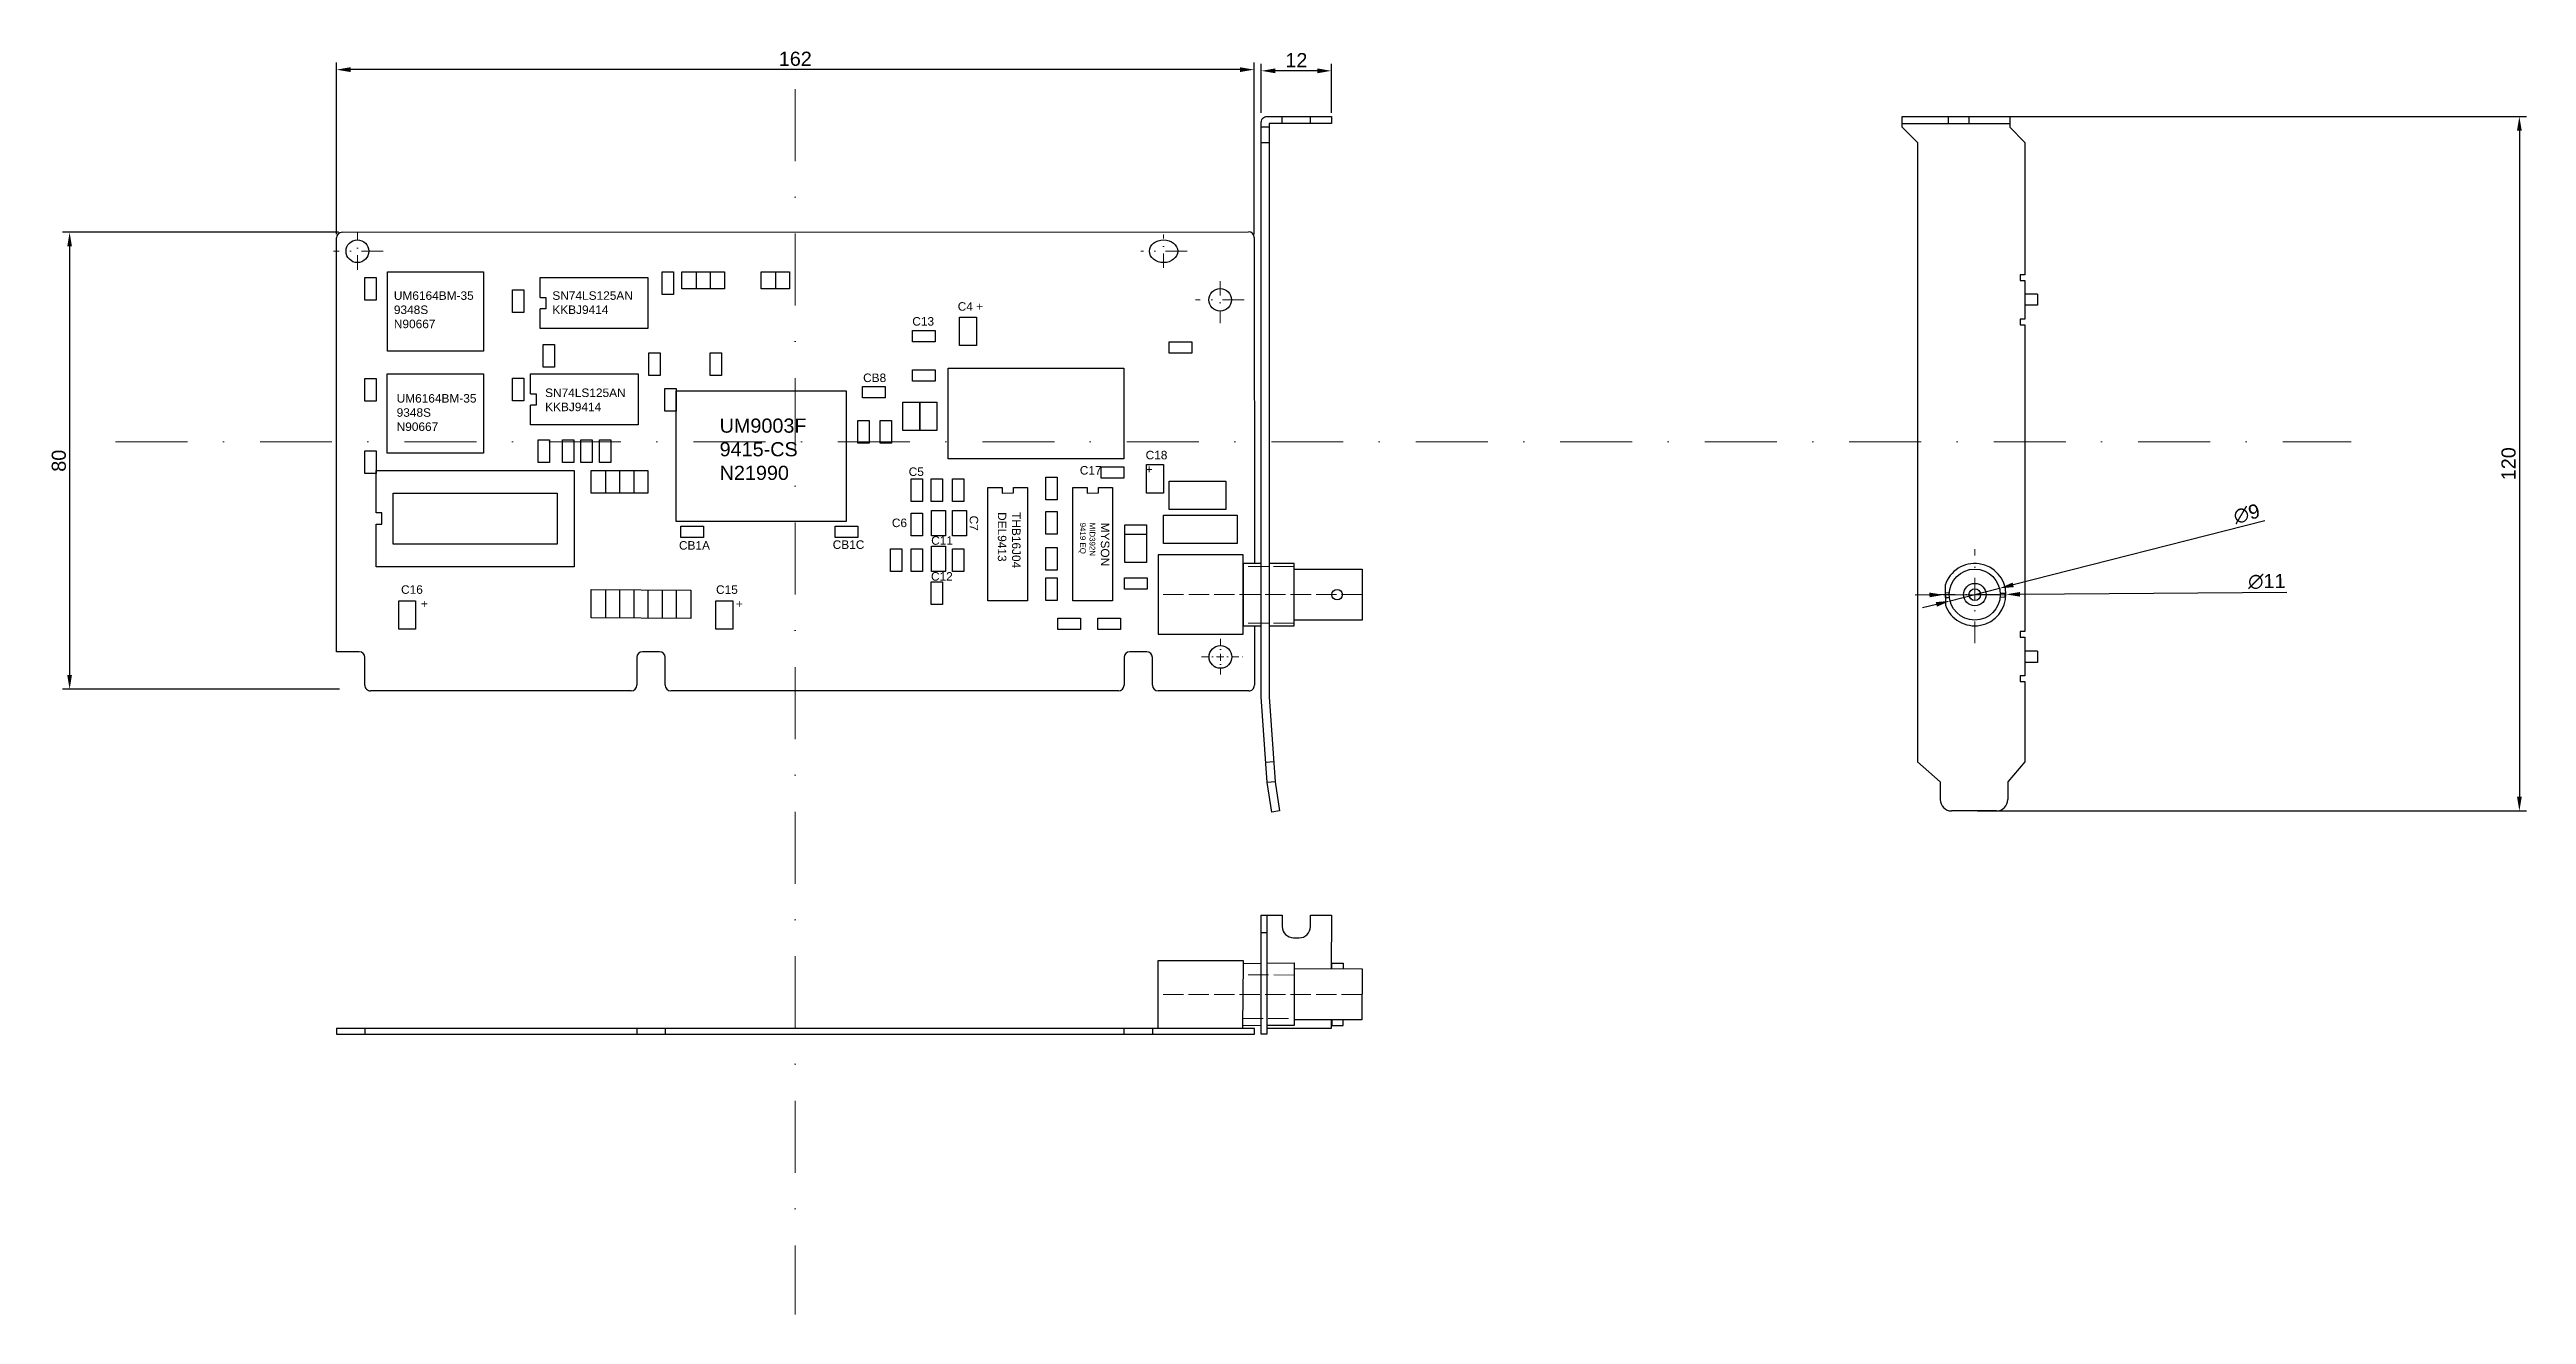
# Model space of a CAD drawing. Header units: millimetres. Extents: x 1934 to 2690, y 312 to 535.
# Drawn here: x 1933.7 to 2370.8, y 311.6 to 534.7 of the extents above; entities that cross this region are included whole.
import ezdxf

# ---------------------------------------------------------------- set-up
doc = ezdxf.new("R2010")
doc.units = ezdxf.units.MM
doc.linetypes.add('ACAD_ISO02W100', pattern=[15, 12, -3])
doc.linetypes.add('штрихпунктирная', pattern=[25.4, 12.7, -6.35, 0, -6.35])
for name, color, linetype, lineweight in [('1', 170, 'штрихпунктирная', 9), ('2', 10, 'ACAD_ISO02W100', 13), ('3', 32, 'Continuous', 9)]:
    doc.layers.add(name, color=color, linetype=linetype, lineweight=lineweight)
doc.styles.get("Standard").update_dxf_attribs({"font": 'arial.ttf'})
doc.dimstyles.new('ISO-25', dxfattribs={"dimtxt": 2.5, "dimasz": 2.5, "dimexe": 1.25, "dimexo": 0.625, "dimtad": 1, "dimtxsty": 'Standard', "dimcen": 2.5, "dimadec": 0, "dimazin": 0, "dimtfac": 1, "dimtmove": 0, "dimatfit": 3, "dimfxl": 1, "dimarcsym": 0})

msp = doc.modelspace()

# ---------------------------------------------------------------- texts
at = {"attachment_point": 1}
for s, width, heights, insert, char_height in [('UM6164BM-35\\P9348S\\PN90667', 14.4149, [0], (1994.429, 492.086), 1.5), ('SN74LS125AN\\PKKBJ9414', 15.59163, [0], (2022.4, 492.091), 1.5), ('C4 +', 5.52232, [0], (2093.95, 490.167), 1.5), ('C13', 4.06405, [0], (2085.931, 487.54), 1.5), ('CB8', 5.64616, [0], (2077.247, 477.58), 1.5), ('UM6164BM-35\\P9348S\\PN90667', 14.4149, [0], (1994.92, 473.958), 1.5), ('SN74LS125AN\\PKKBJ9414', 15.59163, [0], (2021.125, 474.943), 1.5), ('UM9003F\\P9415-CS\\PN21990', 16.54045, [11.531], (2051.924, 469.648), 2.5), ('C18\\P^I       +', 5.38905, [0], (2127.116, 463.948), 1.5), ('C5', 3.09749, [0], (2085.292, 461.015), 1.5), ('C17', 3.09749, [0], (2115.499, 461.261), 1.5), ('C6', 3.09749, [0], (2082.326, 451.992), 1.5), ('CB1A', 5.64616, [0], (2044.746, 448.014), 1.5), ('CB1C', 5.64616, [0], (2071.886, 448.147), 1.5), ('C11', 3.09749, [0], (2089.266, 448.879), 1.5), ('C12', 3.09749, [0], (2089.224, 442.546), 1.5), ('C16\\P      +', 6.44272, [0], (1995.696, 440.22), 1.5), ('C15\\P      +', 5.87452, [0], (2051.293, 440.21), 1.5)]:
    msp.add_mtext_dynamic_manual_height_columns(s, width=width, gutter_width=12.5, heights=heights, dxfattribs=dict(at, insert=insert, char_height=char_height))
at = {"char_height": 1.5, "attachment_point": 1, "rotation": 270}
for s, width, heights, insert in [('C7', 3.09749, [0], (2097.549, 452.52)), ('THB16J04\\PDEL9413', 4.63279, [0], (2105.032, 453.138)), ('MYSON\\P{\\H0.66667x;MID392N\\P9419 EQ}', 7.36892, [5.697], (2120.713, 451.277))]:
    msp.add_mtext_dynamic_manual_height_columns(s, width=width, gutter_width=12.5, heights=heights, dxfattribs=dict(at, insert=insert))

# ---------------------------------------------------------------- blocks, each defined once
blk = doc.blocks.new('*D2')
at = {"layer": '3', "color": 0, "lineweight": -2, "transparency": 16777216}
for p, q in [((2273.04, 522.93), (2370.83, 522.93)), ((2369.58, 520.43), (2369.58, 402.92)), ((2273.95, 400.42), (2370.83, 400.42))]:
    blk.add_line(p, q, dxfattribs=at)
at = {"layer": '3', "color": 0, "transparency": 16777216}
for points in [[(2369.16, 520.43), (2370, 520.43), (2369.58, 522.93)], [(2369.16, 402.92), (2370, 402.92), (2369.58, 400.42)]]:
    blk.add_solid(points, dxfattribs=at)
at = {"layer": 'Defpoints', "color": 0, "transparency": 16777216}
for p in [(2272.41, 522.93), (2273.33, 400.42), (2369.58, 400.42)]:
    blk.add_point(p, dxfattribs=at)
at = {"layer": '3', "color": 0, "transparency": 16777216, "insert": (2367.68, 461.67), "char_height": 2.5, "attachment_point": 5, "rotation": 90}
blk.add_mtext('120', dxfattribs=at)
blk = doc.blocks.new('*D3')
at = {"layer": '3', "color": 0, "lineweight": -2, "transparency": 16777216}
for p, q in [((2324.66, 451.61), (2280.25, 440.31)), ((2269.1, 437.47), (2277.82, 439.69)), ((2266.68, 436.85), (2264.26, 436.23))]:
    blk.add_line(p, q, dxfattribs=at)
at = {"layer": '3', "color": 0, "transparency": 16777216}
for points in [[(2266.58, 437.26), (2266.78, 436.45), (2269.1, 437.47)], [(2280.14, 440.71), (2280.35, 439.9), (2277.82, 439.69)]]:
    blk.add_solid(points, dxfattribs=at)
at = {"layer": 'Defpoints', "color": 0, "transparency": 16777216}
for p in [(2269.1, 437.47), (2277.82, 439.69)]:
    blk.add_point(p, dxfattribs=at)
at = {"layer": '3', "color": 0, "transparency": 16777216, "insert": (2321.45, 452.83), "char_height": 2.5, "attachment_point": 5, "rotation": 14.2841}
blk.add_mtext('∅9', dxfattribs=at)
blk = doc.blocks.new('*D4')
at = {"layer": '3', "color": 0, "lineweight": -2, "transparency": 16777216}
for p, q in [((2265.46, 438.53), (2262.96, 438.51)), ((2267.96, 438.54), (2278.96, 438.62)), ((2328.55, 438.94), (2281.46, 438.63))]:
    blk.add_line(p, q, dxfattribs=at)
at = {"layer": '3', "color": 0, "transparency": 16777216}
for points in [[(2265.46, 438.94), (2265.47, 438.11), (2267.96, 438.54)], [(2281.46, 439.05), (2281.47, 438.22), (2278.96, 438.62)]]:
    blk.add_solid(points, dxfattribs=at)
at = {"layer": 'Defpoints', "color": 0, "transparency": 16777216}
for p in [(2267.96, 438.54), (2278.96, 438.62)]:
    blk.add_point(p, dxfattribs=at)
at = {"layer": '3', "color": 0, "transparency": 16777216, "insert": (2325, 440.89), "char_height": 2.5, "attachment_point": 5, "rotation": 0.3803}
blk.add_mtext('∅11', dxfattribs=at)
blk = doc.blocks.new('*D5')
at = {"layer": '3', "color": 0, "lineweight": -2, "transparency": 16777216}
for p, q in [((1984.65, 502.51), (1935.95, 502.51)), ((1937.2, 500.01), (1937.2, 424.39)), ((1984.83, 421.89), (1935.95, 421.89))]:
    blk.add_line(p, q, dxfattribs=at)
at = {"layer": '3', "color": 0, "transparency": 16777216}
for points in [[(1936.78, 500.01), (1937.61, 500.01), (1937.2, 502.51)], [(1936.78, 424.39), (1937.61, 424.39), (1937.2, 421.89)]]:
    blk.add_solid(points, dxfattribs=at)
at = {"layer": 'Defpoints', "color": 0, "transparency": 16777216}
for p in [(1985.28, 502.51), (1937.2, 421.89), (1985.45, 421.89)]:
    blk.add_point(p, dxfattribs=at)
at = {"layer": '3', "color": 0, "transparency": 16777216, "insert": (1935.3, 462.2), "char_height": 2.5, "attachment_point": 5, "rotation": 90}
blk.add_mtext('80', dxfattribs=at)
blk = doc.blocks.new('*D6')
at = {"layer": '3', "color": 0, "lineweight": -2, "transparency": 16777216}
for p, q in [((1984.28, 502.2), (1984.28, 532.45)), ((2143.78, 531.2), (1986.78, 531.2)), ((2146.28, 502.2), (2146.28, 532.45))]:
    blk.add_line(p, q, dxfattribs=at)
at = {"layer": '3', "color": 0, "transparency": 16777216}
for points in [[(1986.78, 531.62), (1986.78, 530.78), (1984.28, 531.2)], [(2143.78, 531.62), (2143.78, 530.78), (2146.28, 531.2)]]:
    blk.add_solid(points, dxfattribs=at)
at = {"layer": 'Defpoints', "color": 0, "transparency": 16777216}
for p in [(1984.28, 531.2), (1984.28, 501.58), (2146.28, 501.58)]:
    blk.add_point(p, dxfattribs=at)
at = {"layer": '3', "color": 0, "transparency": 16777216, "insert": (2065.28, 533.1), "char_height": 2.5, "attachment_point": 5}
blk.add_mtext('162', dxfattribs=at)
blk = doc.blocks.new('*D7')
at = {"layer": '3', "color": 0, "lineweight": -2, "transparency": 16777216}
for p, q in [((2147.52, 523.56), (2147.52, 532.24)), ((2157.41, 530.99), (2150.02, 530.99)), ((2159.91, 523.56), (2159.91, 532.24))]:
    blk.add_line(p, q, dxfattribs=at)
at = {"layer": '3', "color": 0, "transparency": 16777216}
for points in [[(2150.02, 531.41), (2150.02, 530.57), (2147.52, 530.99)], [(2157.41, 531.41), (2157.41, 530.57), (2159.91, 530.99)]]:
    blk.add_solid(points, dxfattribs=at)
at = {"layer": 'Defpoints', "color": 0, "transparency": 16777216}
for p in [(2147.52, 530.99), (2147.52, 522.94), (2159.91, 522.94)]:
    blk.add_point(p, dxfattribs=at)
at = {"layer": '3', "color": 0, "transparency": 16777216, "insert": (2153.72, 532.87), "char_height": 2.5, "attachment_point": 5}
blk.add_mtext('12', dxfattribs=at)

# ---------------------------------------------------------------- dimensions: what is measured, and where the dimension line sits
at = {"layer": '3'}
dim = msp.add_linear_dim(base=(1984.276, 531.201), p1=(2146.276, 501.579), p2=(1984.276, 501.579), dimstyle='ISO-25', dxfattribs=at)
dim.commit()
dim.dimension.update_dxf_attribs({"geometry": '*D6', "text_midpoint": (2065.276, 533.103)})
dim = msp.add_linear_dim(base=(2147.522, 530.991), p1=(2159.908, 522.938), p2=(2147.522, 522.938), text='12', dimstyle='ISO-25', dxfattribs=at)
dim.commit()
dim.dimension.update_dxf_attribs({"geometry": '*D7', "text_midpoint": (2153.715, 532.872)})
for base, p1, p2, text, picture, middle in [((2369.58, 400.418), (2272.414, 522.929), (2273.329, 400.418), '120', '*D2', (2367.679, 461.674)), ((1937.197, 421.889), (1985.275, 502.508), (1985.451, 421.889), '80', '*D5', (1935.295, 462.198))]:
    dim = msp.add_linear_dim(base=base, p1=p1, p2=p2, angle=90, text=text, dimstyle='ISO-25', dxfattribs=at)
    dim.commit()
    dim.dimension.update_dxf_attribs({"geometry": picture, "text_midpoint": middle})
for p1, p2, picture, middle in [((2269.102, 437.469), (2277.824, 439.689), '*D3', (2321.94, 450.921)), ((2267.963, 438.542), (2278.963, 438.615), '*D4', (2325.014, 438.921))]:
    dim = msp.add_diameter_dim_2p(p1=p1, p2=p2, dimstyle='ISO-25', dxfattribs=at)
    dim.commit()
    dim.dimension.update_dxf_attribs({"geometry": picture, "text_midpoint": middle, "dimtype": 163})

# ---------------------------------------------------------------- linework, layer by layer
for p, q in [((2148.897, 521.04), (2147.522, 521.04)), ((2151.225, 521.708), (2151.225, 522.938)), ((2156.209, 521.708), (2156.209, 522.938)), ((2260.66, 521.04), (2260.66, 522.938)), ((2260.66, 522.938), (2279.66, 522.924)), ((2260.66, 521.708), (2279.66, 521.708)), ((2260.66, 521.04), (2263.331, 518.372)), ((2268.752, 522.932), (2268.752, 521.708)), ((2272.414, 522.929), (2272.414, 521.708)), ((2279.66, 522.924), (2279.66, 521.04)), ((2279.66, 521.04), (2282.292, 518.372)), ((2147.522, 518.372), (2148.897, 518.372)), ((2263.331, 518.372), (2263.331, 465.507)), ((2282.292, 518.372), (2282.292, 494.997)), ((1984.276, 428.507), (1984.276, 501.508)), ((1985.275, 502.508), (2145.276, 502.578)), ((2146.276, 501.579), (2146.301, 444.079)), ((2146.277, 499.158), (2146.277, 499.158)), ((2047.776, 495.507), (2047.776, 492.507)), ((2050.276, 495.507), (2050.276, 492.507)), ((2061.776, 495.507), (2061.776, 492.507)), ((2282.292, 494.997), (2281.498, 494.997)), ((2281.498, 494.997), (2281.498, 493.985)), ((2282.292, 494.997), (2282.292, 494.997)), ((2020.276, 491.007), (2021.276, 491.007)), ((2021.276, 491.007), (2021.275, 489.007)), ((2281.498, 493.985), (2282.292, 493.985)), ((2282.292, 493.985), (2282.292, 487.166)), ((2284.545, 491.602), (2282.292, 491.602)), ((2284.545, 489.667), (2282.292, 489.667)), ((2284.545, 491.602), (2284.545, 489.667)), ((2021.275, 489.007), (2020.276, 489.007)), ((2282.292, 487.166), (2281.498, 487.166)), ((2281.498, 487.166), (2281.498, 486.153)), ((2281.498, 486.153), (2282.292, 486.153)), ((2282.292, 486.153), (2282.292, 465.507)), ((2018.566, 474.011), (2019.566, 474.011)), ((2019.566, 474.011), (2019.565, 472.011)), ((2019.565, 472.011), (2018.566, 472.011)), ((2263.331, 465.507), (2263.331, 409.081)), ((2282.292, 465.507), (2282.292, 432.079)), ((2031.776, 460.507), (2031.776, 456.507)), ((2034.276, 460.507), (2034.276, 456.507)), ((2036.776, 460.507), (2036.776, 456.507)), ((2101.776, 457.507), (2101.777, 456.507)), ((2101.777, 456.507), (2103.777, 456.509)), ((2103.777, 456.509), (2103.777, 457.507)), ((2116.776, 457.507), (2116.777, 456.507)), ((2116.777, 456.507), (2118.777, 456.509)), ((2118.777, 456.509), (2118.777, 457.507)), ((1992.283, 453.008), (1991.276, 453.008)), ((1991.276, 451.007), (1992.276, 451.008)), ((1992.276, 451.008), (1992.283, 453.008)), ((2123.453, 449.219), (2127.271, 449.219)), ((2031.775, 439.489), (2031.776, 434.507)), ((2034.276, 439.47), (2034.276, 434.47)), ((2036.776, 439.452), (2036.776, 434.452)), ((2039.276, 439.434), (2039.276, 434.434)), ((2041.776, 439.416), (2041.776, 434.416)), ((2044.276, 439.397), (2044.276, 434.397)), ((2268.22, 440.24), (2268.286, 436.721)), ((2268.973, 438.874), (2268.246, 438.861)), ((2268.246, 438.861), (2268.261, 438.087)), ((2268.261, 438.087), (2268.99, 438.091)), ((2278.776, 438.091), (2277.938, 438.103)), ((2277.954, 438.865), (2278.776, 438.865)), ((2278.776, 438.865), (2278.776, 438.091)), ((2146.306, 433.079), (2146.311, 422.58)), ((2268.286, 436.721), (2268.286, 436.721)), ((1988.309, 428.507), (1984.276, 428.507)), ((2041.309, 428.507), (2038.309, 428.507)), ((2127.311, 428.507), (2124.311, 428.507)), ((2282.292, 432.079), (2281.498, 432.079)), ((2281.498, 432.079), (2281.498, 431.067)), ((2281.498, 431.067), (2282.292, 431.067)), ((2282.292, 432.079), (2282.292, 432.079)), ((2282.292, 431.067), (2282.292, 424.248)), ((2284.545, 428.6), (2282.292, 428.6)), ((2284.545, 428.6), (2284.545, 426.579)), ((1989.309, 422.596), (1989.309, 427.507)), ((2037.309, 427.507), (2037.309, 422.614)), ((2042.309, 422.612), (2042.309, 427.507)), ((2123.311, 427.507), (2123.309, 422.585)), ((2128.311, 422.585), (2128.311, 427.507)), ((2282.292, 424.248), (2281.498, 424.248)), ((2281.498, 424.248), (2281.498, 423.236)), ((2284.545, 426.579), (2282.292, 426.579)), ((2036.309, 421.614), (1990.309, 421.596)), ((2122.309, 421.585), (2043.309, 421.612)), ((2145.311, 421.579), (2129.311, 421.585)), ((2281.498, 423.236), (2282.292, 423.236)), ((2282.292, 423.236), (2282.292, 409.081)), ((2149.701, 409.081), (2148.322, 408.985)), ((2263.331, 409.081), (2267.367, 405.521)), ((2282.292, 409.081), (2279.291, 405.521)), ((2149.951, 405.521), (2148.569, 405.425)), ((2267.367, 405.521), (2267.367, 402.418)), ((2279.291, 405.521), (2279.291, 402.418)), ((2277.291, 400.418), (2269.367, 400.418)), ((2147.522, 361.02), (2147.522, 382.02)), ((2147.522, 382.02), (2148.522, 382.02)), ((2148.522, 382.02), (2148.522, 361.02)), ((2148.522, 382.02), (2151.225, 382.02)), ((2151.225, 382.02), (2151.239, 380.006)), ((2156.209, 380.02), (2156.209, 382.02)), ((2156.209, 382.02), (2159.908, 382.02)), ((2159.908, 382.02), (2159.876, 372.566)), ((2147.522, 378.941), (2148.522, 378.941)), ((2153.239, 378.02), (2154.209, 378.02)), ((2129.311, 362.02), (2129.309, 374.02)), ((2129.309, 374.02), (2144.311, 374.02)), ((2144.308, 373.52), (2144.241, 362.53)), ((2144.311, 374.02), (2144.308, 373.52)), ((2144.308, 373.52), (2147.522, 373.544)), ((2148.522, 373.552), (2153.311, 373.588)), ((2153.311, 373.588), (2153.312, 372.588)), ((2153.312, 372.588), (2165.311, 372.548)), ((2153.312, 372.588), (2153.321, 363.54)), ((2159.977, 372.566), (2159.979, 373.566)), ((2159.979, 373.566), (2161.979, 373.567)), ((2161.979, 373.567), (2161.976, 372.559)), ((2165.311, 372.548), (2165.281, 363.548)), ((2165.281, 363.548), (2153.321, 363.54)), ((2153.321, 363.54), (2153.322, 362.54)), ((2159.846, 363.544), (2159.84, 362.02)), ((2159.977, 363.544), (2159.977, 362.544)), ((2161.976, 362.544), (2161.975, 363.546)), ((1984.276, 362.02), (1984.275, 361.02)), ((1984.275, 361.02), (2146.338, 361.02)), ((2065.276, 362.02), (1984.276, 362.02)), ((1989.309, 362.02), (1989.309, 361.02)), ((2037.309, 362.02), (2037.309, 361.02)), ((2042.309, 362.02), (2042.309, 361.02)), ((2146.337, 362.02), (2065.276, 362.02)), ((2123.289, 362.02), (2123.289, 361.02)), ((2128.311, 362.02), (2128.311, 361.02)), ((2147.522, 362.534), (2144.241, 362.53)), ((2144.241, 362.53), (2144.241, 362.02)), ((2146.338, 361.02), (2146.337, 362.02)), ((2148.522, 361.02), (2147.522, 361.02)), ((2153.322, 362.54), (2148.522, 362.535)), ((2159.84, 362.02), (2148.522, 362.02)), ((2159.977, 362.544), (2161.976, 362.544))]:
    msp.add_line(p, q)
msp.add_lwpolyline([(2147.522, 420.523), (2147.522, 521.938, -0.4142136), (2148.522, 522.938), (2159.908, 522.938), (2159.908, 521.708), (2148.897, 521.708)], format="xyb")
for points in [[(2148.897, 521.708), (2148.897, 420.523)], [(2020.276, 491.007), (2020.276, 494.507), (2039.276, 494.507), (2039.276, 485.507), (2020.276, 485.507), (2020.276, 489.007)], [(2018.566, 474.011), (2018.566, 477.511), (2037.566, 477.511), (2037.566, 468.511), (2018.566, 468.511), (2018.566, 472.011)], [(1991.276, 453.008), (1991.276, 460.507), (2026.276, 460.507), (2026.276, 443.507), (1991.276, 443.507), (1991.276, 451.007)], [(2103.777, 457.507), (2106.276, 457.507), (2106.276, 437.507), (2099.276, 437.507), (2099.276, 457.507), (2101.776, 457.507)], [(2118.777, 457.507), (2121.276, 457.507), (2121.276, 437.507), (2114.276, 437.507), (2114.276, 457.507), (2116.776, 457.507)], [(2147.522, 444.079), (2144.311, 444.079), (2144.311, 433.079), (2147.522, 433.079)], [(2148.897, 433.079), (2153.311, 433.079), (2153.311, 444.079), (2148.897, 444.079)], [(2148.569, 405.425), (2147.522, 420.523)], [(2148.897, 420.523), (2149.951, 405.521)], [(2149.951, 405.521), (2150.746, 400.418), (2149.39, 400.207), (2148.569, 405.425)]]:
    msp.add_lwpolyline(points)
for points in [[(1989.276, 494.507), (1991.276, 494.507), (1991.276, 490.507), (1989.276, 490.507)], [(1993.276, 495.507), (2010.276, 495.507), (2010.276, 481.507), (1993.276, 481.507)], [(2041.765, 495.507), (2043.765, 495.507), (2043.765, 491.507), (2041.765, 491.507)], [(2045.276, 495.507), (2052.776, 495.507), (2052.776, 492.507), (2045.276, 492.507)], [(2059.276, 495.507), (2064.276, 495.507), (2064.276, 492.507), (2059.276, 492.507)], [(2015.345, 492.375), (2017.345, 492.375), (2017.345, 488.375), (2015.345, 488.375)], [(2094.276, 487.507), (2097.276, 487.507), (2097.276, 482.507), (2094.276, 482.507)], [(2020.751, 482.716), (2022.751, 482.716), (2022.751, 478.716), (2020.751, 478.716)], [(2039.402, 481.254), (2041.402, 481.254), (2041.402, 477.254), (2039.402, 477.254)], [(2050.276, 481.254), (2052.276, 481.254), (2052.276, 477.254), (2050.276, 477.254)], [(2085.982, 485.188), (2089.982, 485.188), (2089.982, 483.188), (2085.982, 483.188)], [(2131.276, 483.188), (2135.276, 483.188), (2135.276, 481.188), (2131.276, 481.188)], [(1989.276, 476.69), (1991.276, 476.69), (1991.276, 472.69), (1989.276, 472.69)], [(1993.265, 477.511), (2010.265, 477.511), (2010.265, 463.511), (1993.265, 463.511)], [(2015.345, 476.753), (2017.345, 476.753), (2017.345, 472.753), (2015.345, 472.753)], [(2085.982, 478.233), (2089.982, 478.233), (2089.982, 476.233), (2085.982, 476.233)], [(2092.276, 478.507), (2123.276, 478.507), (2123.276, 462.507), (2092.276, 462.507)], [(2042.276, 474.92), (2044.276, 474.92), (2044.276, 470.92), (2042.276, 470.92)], [(2044.276, 474.507), (2074.276, 474.507), (2074.276, 451.507), (2044.276, 451.507)], [(2077.165, 475.289), (2081.165, 475.289), (2081.165, 473.289), (2077.165, 473.289)], [(2084.276, 472.507), (2087.276, 472.507), (2087.276, 467.507), (2084.276, 467.507)], [(2087.276, 472.507), (2090.276, 472.507), (2090.276, 467.507), (2087.276, 467.507)], [(2076.339, 469.316), (2078.339, 469.316), (2078.339, 465.316), (2076.339, 465.316)], [(2080.24, 469.316), (2082.24, 469.316), (2082.24, 465.316), (2080.24, 465.316)], [(1989.276, 463.944), (1991.276, 463.944), (1991.276, 459.944), (1989.276, 459.944)], [(2019.898, 465.905), (2021.898, 465.905), (2021.898, 461.905), (2019.898, 461.905)], [(2024.164, 465.905), (2026.164, 465.905), (2026.164, 461.905), (2024.164, 461.905)], [(2027.456, 465.905), (2029.456, 465.905), (2029.456, 461.905), (2027.456, 461.905)], [(2030.747, 465.905), (2032.747, 465.905), (2032.747, 461.905), (2030.747, 461.905)], [(2029.276, 460.507), (2039.276, 460.507), (2039.276, 456.507), (2029.276, 456.507)], [(2109.497, 459.327), (2111.497, 459.327), (2111.497, 455.327), (2109.497, 455.327)], [(2119.253, 461.123), (2123.253, 461.123), (2123.253, 459.123), (2119.253, 459.123)], [(2127.276, 461.507), (2130.276, 461.507), (2130.276, 456.507), (2127.276, 456.507)], [(1994.276, 456.507), (2023.276, 456.507), (2023.276, 447.507), (1994.276, 447.507)], [(2085.726, 459.007), (2087.726, 459.007), (2087.726, 455.007), (2085.726, 455.007)], [(2089.261, 459.007), (2091.261, 459.007), (2091.261, 455.007), (2089.261, 455.007)], [(2093.04, 459.007), (2095.04, 459.007), (2095.04, 455.007), (2093.04, 455.007)], [(2131.276, 458.579), (2141.276, 458.579), (2141.276, 453.579), (2131.276, 453.579)], [(2045.098, 450.662), (2049.098, 450.662), (2049.098, 448.662), (2045.098, 448.662)], [(2072.303, 450.662), (2076.303, 450.662), (2076.303, 448.662), (2072.303, 448.662)], [(2085.726, 452.925), (2087.726, 452.925), (2087.726, 448.925), (2085.726, 448.925)], [(2089.329, 453.395), (2091.789, 453.395), (2091.789, 448.955), (2089.329, 448.955)], [(2093.04, 453.395), (2095.5, 453.395), (2095.5, 448.955), (2093.04, 448.955)], [(2109.497, 453.236), (2111.497, 453.236), (2111.497, 449.236), (2109.497, 449.236)], [(2123.453, 450.905), (2127.271, 450.905), (2127.271, 444.251), (2123.453, 444.251)], [(2130.276, 452.579), (2143.276, 452.579), (2143.276, 447.579), (2130.276, 447.579)], [(2082.113, 446.682), (2084.113, 446.682), (2084.113, 442.682), (2082.113, 442.682)], [(2085.726, 446.682), (2087.726, 446.682), (2087.726, 442.682), (2085.726, 442.682)], [(2089.329, 447.122), (2091.789, 447.122), (2091.789, 442.682), (2089.329, 442.682)], [(2093.04, 446.682), (2095.04, 446.682), (2095.04, 442.682), (2093.04, 442.682)], [(2109.497, 446.902), (2111.497, 446.902), (2111.497, 442.902), (2109.497, 442.902)], [(2123.396, 441.569), (2127.396, 441.569), (2127.396, 439.569), (2123.396, 439.569)], [(2129.311, 431.579), (2144.311, 431.579), (2144.311, 445.579), (2129.311, 445.579)], [(2153.311, 443.079), (2165.311, 443.079), (2165.311, 434.079), (2153.311, 434.079)], [(1995.276, 437.507), (1998.276, 437.507), (1998.276, 432.507), (1995.276, 432.507)], [(2029.276, 439.507), (2046.87, 439.378), (2046.87, 434.378), (2029.276, 434.507)], [(2051.276, 437.507), (2054.276, 437.507), (2054.276, 432.507), (2051.276, 432.507)], [(2089.261, 440.825), (2091.261, 440.825), (2091.261, 436.825), (2089.261, 436.825)], [(2109.497, 441.542), (2111.497, 441.542), (2111.497, 437.542), (2109.497, 437.542)], [(2111.596, 434.415), (2115.596, 434.415), (2115.596, 432.415), (2111.596, 432.415)], [(2118.696, 434.415), (2122.696, 434.415), (2122.696, 432.415), (2118.696, 432.415)]]:
    msp.add_lwpolyline(points, close=True)
for centre, radius in [((1987.988, 499.158), 2), ((2140.276, 490.579), 2), ((2273.463, 438.579), 4.5), ((2160.909, 438.579), 0.932), ((2273.463, 438.579), 1.978), ((2273.463, 438.579), 1.032), ((2140.311, 427.579), 2)]:
    msp.add_circle(centre, radius)
for centre, radius, start, end in [((1985.276, 501.508), 1, 90.02523, 180), ((2145.276, 501.578), 1, 0.02523, 90.02523), ((2273.463, 438.579), 5.5, 199.74228, 162.41745), ((1988.309, 427.507), 1, 0, 90), ((2038.309, 427.507), 1, 90, 180), ((2041.309, 427.507), 1, 0, 90), ((2124.311, 427.507), 1, 90, 179.98055), ((2127.311, 427.507), 1, 0, 90), ((1990.309, 422.596), 1, 180, 270.02216), ((2036.309, 422.614), 1, 270.02216, 0), ((2043.309, 422.612), 1, 180, 269.98055), ((2122.309, 422.585), 1, 269.98055, 359.98055), ((2129.311, 422.585), 1, 180, 269.98055), ((2145.311, 422.579), 1, 269.98055, 0.02523), ((2269.367, 402.418), 2, 180, 270), ((2277.291, 402.418), 2, 270, 0), ((2153.239, 380.02), 2, 180.39363, 270), ((2154.209, 380.02), 2, 270, 0.00128)]:
    msp.add_arc(centre, radius, start, end)
msp.add_ellipse((2130.277, 499.158), major_axis=(-2.5, 0), ratio=0.8)
at = {"layer": '1'}
for p, q in [((2065.276, 527.776), (2065.276, 311.584)), ((1945.304, 465.507), (2339.903, 465.507))]:
    msp.add_line(p, q, dxfattribs=at)
at = {"layer": '1', "ltscale": 0.3}
for p, q in [((1992.513, 499.16), (1983.797, 499.16)), ((2134.451, 499.158), (2126.251, 499.158)), ((2144.485, 490.579), (2135.945, 490.579)), ((2273.463, 430.016), (2273.463, 446.59)), ((2266.211, 438.579), (2281.166, 438.579))]:
    msp.add_line(p, q, dxfattribs=at)
at = {"layer": '1', "ltscale": 0.2}
for p, q in [((1987.988, 495.903), (1987.985, 502.509)), ((2130.277, 496.211), (2130.277, 502.125)), ((2140.276, 493.878), (2140.276, 486.478))]:
    msp.add_line(p, q, dxfattribs=at)
at = {"layer": '1', "ltscale": 0.1}
for p, q in [((2140.311, 430.793), (2140.311, 424.501)), ((2136.992, 427.579), (2144.211, 427.579))]:
    msp.add_line(p, q, dxfattribs=at)
at = {"layer": '2', "ltscale": 0.3}
for p, q in [((2153.311, 443.538), (2144.311, 443.538)), ((2165.311, 438.579), (2129.311, 438.579)), ((2153.311, 433.524), (2144.311, 433.524)), ((2165.296, 368.048), (2129.31, 368.041)), ((2153.313, 371.468), (2144.296, 371.523)), ((2144.249, 363.814), (2153.321, 363.823))]:
    msp.add_line(p, q, dxfattribs=at)

msp.set_redraw_order([(e.dxf.handle, doc.entitydb.next_handle()) for e in msp.query("TEXT MTEXT ATTDEF DIMENSION ARC_DIMENSION")])  # texts and dimensions are drawn at this point

doc.saveas('drawing.dxf')
